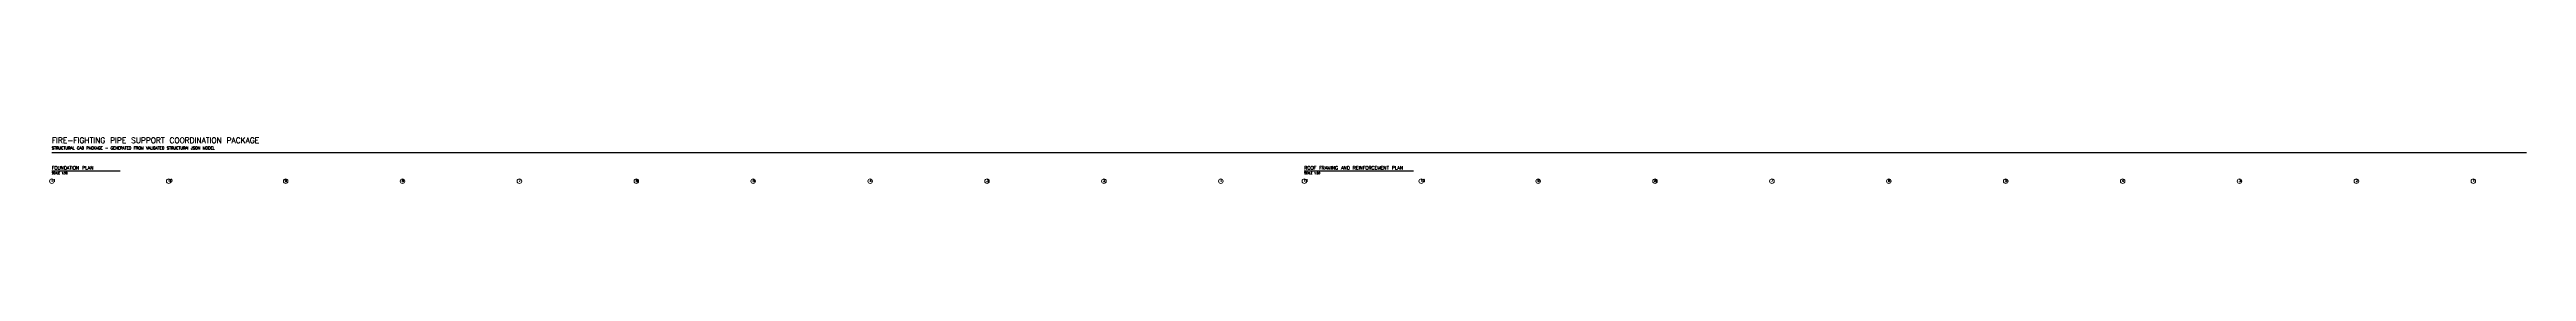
# Model space of a CAD drawing. Header units: millimetres. Extents: x -700 to 169160, y -35650 to 6360.
# Drawn here: x -150 to 163000, y 3330 to 6360 of the extents above; entities that cross this region are included whole.
import ezdxf

# ---------------------------------------------------------------- set-up
doc = ezdxf.new("R2010")
doc.units = ezdxf.units.MM
for name, color, linetype, lineweight in [('SAI-A-BORDER', 7, 'Continuous', 25), ('SAI-A-GRID', 1, 'Continuous', 13), ('SAI-A-TEXT', 4, 'Continuous', 13), ('SAI-A-TITLE', 6, 'Continuous', 30)]:
    doc.layers.add(name, color=color, linetype=linetype, lineweight=lineweight)
doc.styles.add('SAI-STANDARD', font='txt.shx')

msp = doc.modelspace()

# ---------------------------------------------------------------- linework, layer by layer
at = {"layer": 'SAI-A-BORDER'}
msp.add_line((0, 5380), (163000, 5380), dxfattribs=at)
at = {"layer": 'SAI-A-GRID'}
for centre in [(0, 3480), (7700, 3480), (15400, 3480), (23100, 3480), (30800, 3480), (38500, 3480), (46200, 3480), (53900, 3480), (61600, 3480), (69300, 3480), (77000, 3480), (82500, 3480), (90200, 3480), (97900, 3480), (105600, 3480), (113300, 3480), (121000, 3480), (128700, 3480), (136400, 3480), (144100, 3480), (151800, 3480), (159500, 3480)]:
    msp.add_circle(centre, 150, dxfattribs=at)
at = {"layer": 'SAI-A-TITLE'}
for p, q in [((0, 4170), (4500, 4170)), ((82500, 4170), (89700, 4170))]:
    msp.add_line(p, q, dxfattribs=at)

# ---------------------------------------------------------------- texts
at = {"layer": 'SAI-A-GRID', "style": 'SAI-STANDARD'}
for s, height, p in [('11', 172.5, (-50, 3430)), ('10', 172.5, (7650, 3430)), ('9', 172, (15350, 3430)), ('8', 172, (23050, 3430)), ('7', 172, (30750, 3430)), ('6', 172, (38450, 3430)), ('5', 172, (46150, 3430)), ('4', 172, (53850, 3430)), ('3', 172, (61550, 3430)), ('2', 172, (69250, 3430)), ('1', 172, (76950, 3430)), ('11', 172.5, (82450, 3430)), ('10', 172.5, (90150, 3430)), ('9', 172, (97850, 3430)), ('8', 172, (105550, 3430)), ('7', 172, (113250, 3430)), ('6', 172, (120950, 3430)), ('5', 172, (128650, 3430)), ('4', 172, (136350, 3430)), ('3', 172, (144050, 3430)), ('2', 172, (151750, 3430)), ('1', 172, (159450, 3430))]:
    msp.add_text(s, height=height, dxfattribs=at).set_placement(p)
at = {"layer": 'SAI-A-TEXT', "style": 'SAI-STANDARD'}
for s, height, p in [('STRUCTURAL CAD PACKAGE - GENERATED FROM VALIDATED STRUCTURAI JSON MODEL', 180, (0, 5580)), ('SCALE 1:50', 130, (0, 3950)), ('SCALE 1:50', 130, (82500, 3950))]:
    msp.add_text(s, height=height, dxfattribs=at).set_placement(p)
at = {"layer": 'SAI-A-TITLE', "style": 'SAI-STANDARD'}
for s, height, p in [('FIRE-FIGHTING PIPE SUPPORT COORDINATION PACKAGE', 360, (0, 6000)), ('FOUNDATION PLAN', 220, (0, 4250)), ('ROOF FRAMING AND REINFORCEMENT PLAN', 220, (82500, 4250))]:
    msp.add_text(s, height=height, dxfattribs=at).set_placement(p)

doc.saveas('drawing.dxf')
